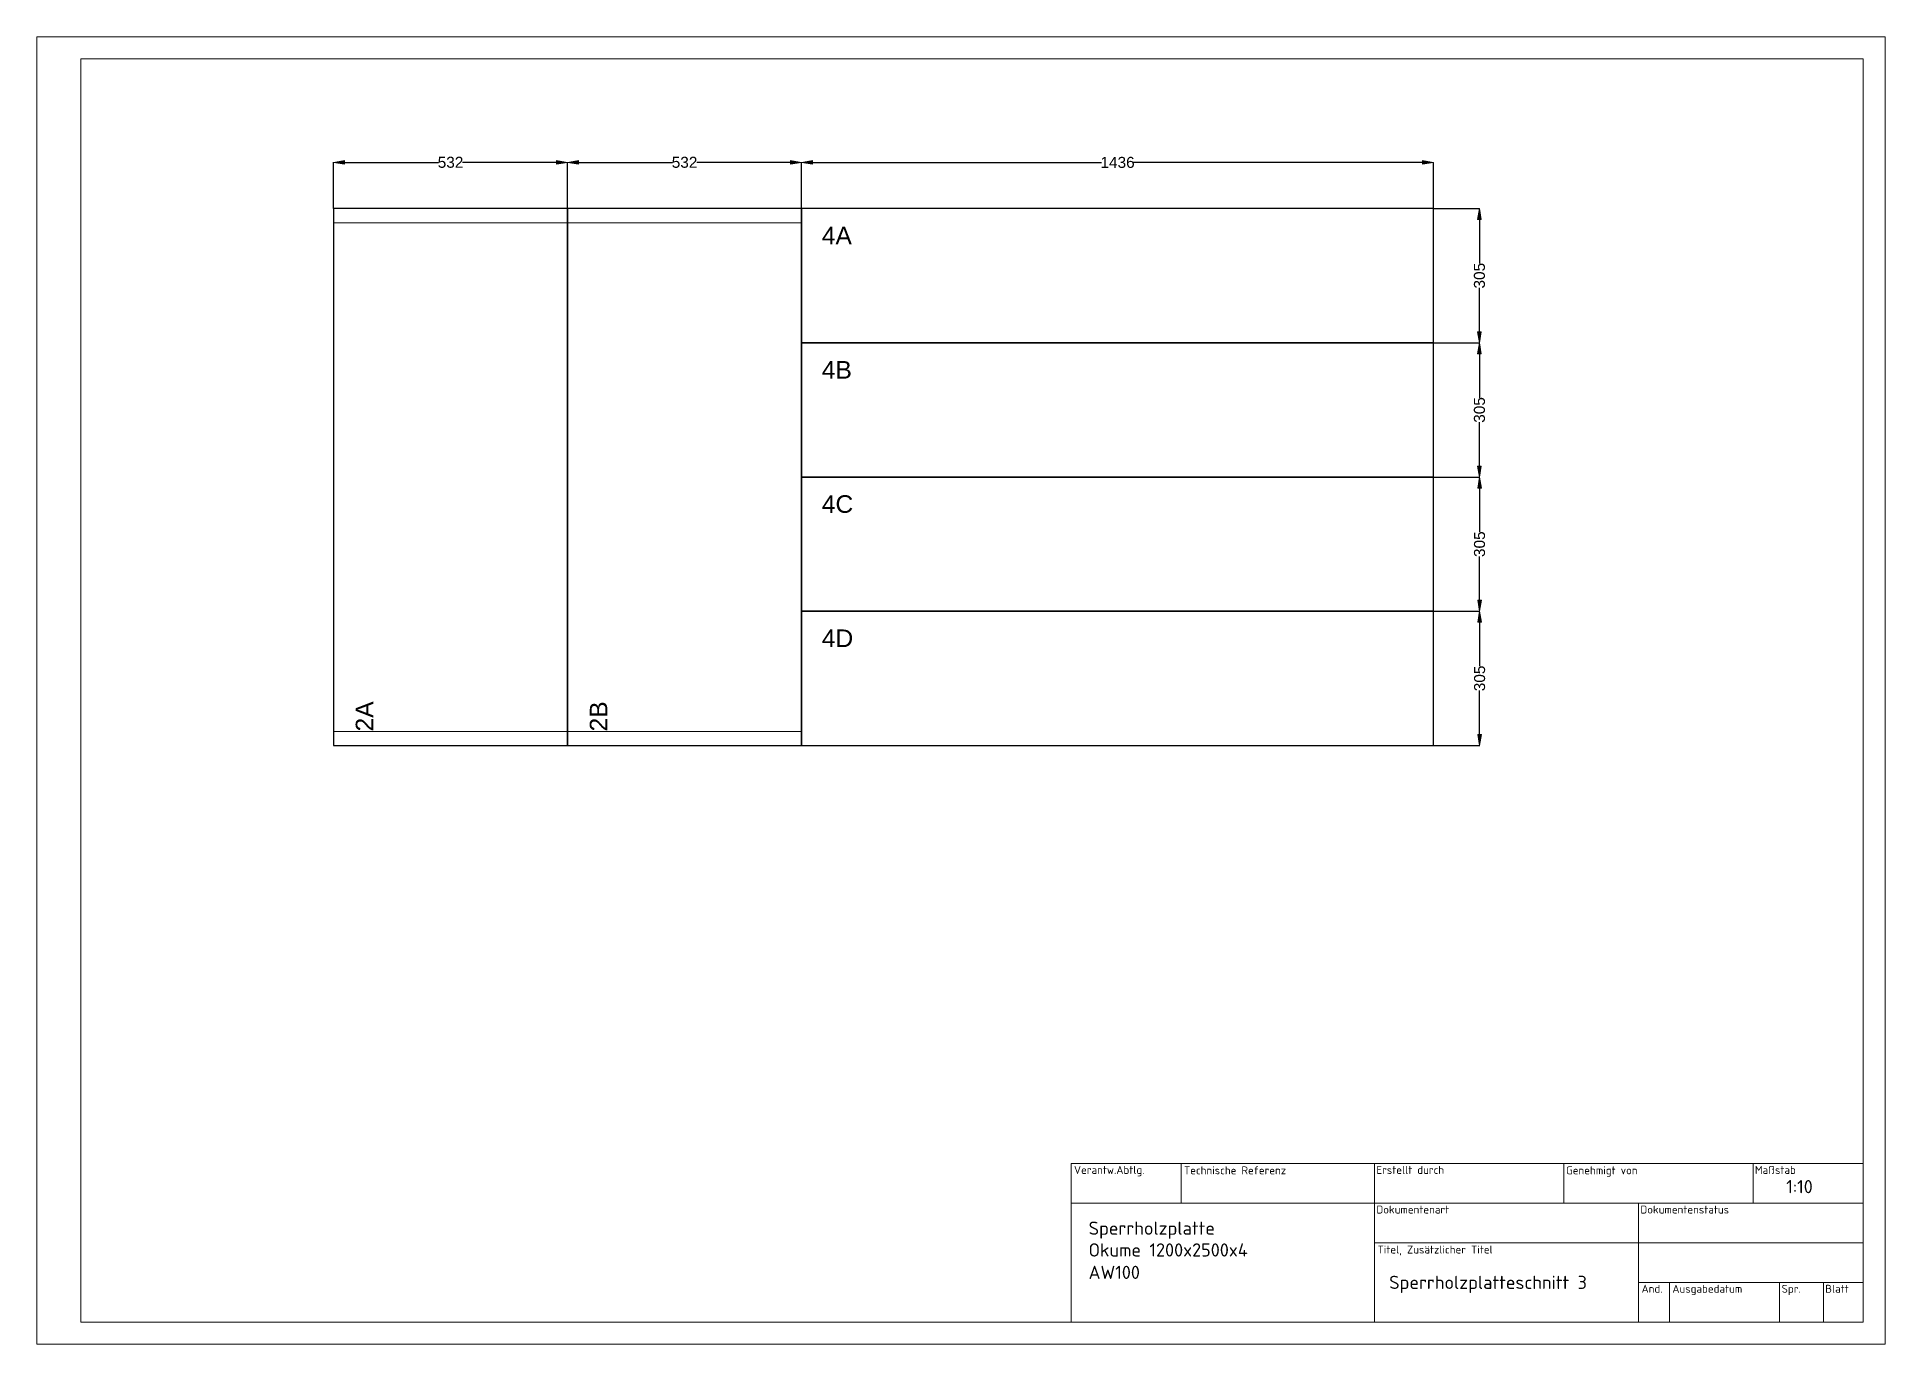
# Model space of a CAD drawing. Header units: millimetres. Extents: x -751 to 39822, y -9875 to 9310.
# Drawn here: x 26344 to 30544, y -4542 to -1572 of the extents above; entities that cross this region are included whole.
import ezdxf
from ezdxf.enums import TextEntityAlignment as Align

# ---------------------------------------------------------------- set-up
doc = ezdxf.new("R2010")
doc.units = ezdxf.units.MM
doc.header["$MEASUREMENT"] = 0
doc.header["$PDSIZE"] = -5
doc.linetypes.add('CENTER', pattern=[2, 1.25, -0.25, 0.25, -0.25])
doc.layers.get('0').update_dxf_attribs({"lineweight": 0})
doc.layers.get('Defpoints').update_dxf_attribs({"lineweight": 0})
doc.layers.add('SF', color=7, linetype='Continuous', lineweight=0)
doc.styles.add('Proxy_A9C', font='ISOCPEUR', dxfattribs={"height": 1.8})
doc.styles.add('Proxy_A9E', font='ISOCPEUR', dxfattribs={"height": 1.8})
doc.styles.add('Proxy_AA0', font='ISOCPEUR', dxfattribs={"height": 1.8})
doc.styles.add('Proxy_AA2', font='ISOCPEUR', dxfattribs={"height": 1.8})
doc.styles.add('Proxy_AA4', font='ISOCPEUR', dxfattribs={"height": 1.8})
doc.styles.add('Proxy_AA6', font='ISOCPEUR', dxfattribs={"height": 1.8})
doc.styles.add('Proxy_AA8', font='ISOCPEUR', dxfattribs={"height": 1.8})
doc.styles.add('Proxy_AAA', font='ISOCPEUR', dxfattribs={"height": 1.8})
doc.styles.add('Proxy_AAC', font='ISOCPEUR', dxfattribs={"height": 1.8})
doc.styles.add('Proxy_AAE', font='ISOCPEUR', dxfattribs={"height": 1.8})
doc.styles.add('Proxy_AB0', font='ISOCPEUR', dxfattribs={"height": 1.8})
doc.styles.get("Standard").update_dxf_attribs({"font": 'arial.ttf'})
doc.dimstyles.get("Standard").update_dxf_attribs({"dimtxt": 25, "dimasz": 25, "dimexe": 0.2, "dimexo": 0.05, "dimgap": 0.09, "dimtad": 0, "dimdec": 0, "dimzin": 0, "dimdsep": 46, "dimtxsty": 'Standard', "dimblk": 'VDDIM_DEFAULT', "dimcen": 0.09, "dimclre": 256, "dimclrt": 256, "dimadec": 0, "dimazin": 0, "dimtfac": 1, "dimtdec": 4, "dimtix": 1, "dimtmove": 0, "dimatfit": 3, "dimfxl": 1, "dimtolj": 1, "dimtzin": 0, "dimarcsym": 0})

msp = doc.modelspace()

# ---------------------------------------------------------------- texts
at = {"color": 1}
for s, p in [('4A', (28127.87154, -2003.36077)), ('4B', (28127.87154, -2308.36077)), ('4C', (28127.87154, -2613.36077)), ('4D', (28127.87154, -2918.36077))]:
    msp.add_text(s, height=40, dxfattribs=at).set_placement(p, align=Align.TOP_LEFT)
for s, p in [('2A', (27068.64665, -3150.13573)), ('2B', (27600.55053, -3150.13573)), ('2B', (27600.55053, -3150.13573))]:
    msp.add_text(s, height=40, rotation=90, dxfattribs=at).set_placement(p, align=Align.TOP_LEFT)
for s, height, style, p in [('Verantw.Abtlg.', 18, 'Proxy_A9C', (28700.89283, -4155.50617)), ('Technische Referenz', 18, 'Proxy_A9E', (28950.89283, -4156.36332)), ('Erstellt durch', 18, 'Proxy_AA0', (29388.32141, -4155.50617)), ('Genehmigt von', 18, 'Proxy_AA2', (29819.17855, -4156.36332)), ('Maßstab', 18, 'Proxy_AA6', (30248.32141, -4155.50617)), ('1:10', 30, 'Proxy_AA6', (30319.64291, -4199.4288)), ('Dokumentenart', 18, 'Proxy_AA4', (29388.32141, -4245.50617)), ('Dokumentenstatus', 18, 'Proxy_AA6', (29988.32141, -4245.50617)), ('Sperrholzplatte', 30, 'Proxy_AA6', (28734.22772, -4293.78881)), ('Okume 1200x2500x4', 30, 'Proxy_AA6', (28734.22772, -4343.27148)), ('Titel, Zusätzlicher Titel', 18, 'Proxy_AA8', (29390.89283, -4336.36332)), ('AW100', 30, 'Proxy_AA6', (28734.22772, -4394.16795)), ('Sperrholzplatteschnitt 3', 30, 'Proxy_AA6', (29417.299, -4416.91754)), ('And.', 18, 'Proxy_AAA', (29990.89283, -4425.50617)), ('Ausgabedatum', 18, 'Proxy_AAC', (30060.89283, -4425.50617)), ('Spr.', 18, 'Proxy_AAE', (30309.17855, -4425.50617)), ('Blatt', 18, 'Proxy_AB0', (30408.32141, -4425.50617))]:
    msp.add_text(s, height=height, dxfattribs=dict(style=style)).set_placement(p)

# ---------------------------------------------------------------- blocks, each defined once
blk = doc.blocks.new('VDDIM_DEFAULT')
at = {"linetype": 'Continuous'}
blk.add_hatch(color=0, dxfattribs=at).paths.add_polyline_path([(0, 0), (-1, -0.1665), (-1, 0.1665)], flags=0)
at = {"color": 0, "linetype": 'Continuous'}
blk.add_lwpolyline([(0, 0), (-1, -0.1665), (-1, 0.1665), (0, 0)], dxfattribs=at)
blk = doc.blocks.new('*D934')
at = {"lineweight": -2}
for p, q in [((28081.9, -1962), (28081.9, -1857)), ((29518.1, -1962), (29518.1, -1857))]:
    blk.add_line(p, q, dxfattribs=at)
at = {"color": 0, "lineweight": -2}
for p, q in [((28106.9, -1857.2), (28763.8, -1857.2)), ((29493.1, -1857.2), (28836.2, -1857.2))]:
    blk.add_line(p, q, dxfattribs=at)
at = {"layer": 'Defpoints', "color": 0}
for p in [(29518.1, -1857.2), (28081.9, -1962.1), (29518.1, -1962.1)]:
    blk.add_point(p, dxfattribs=at)
at = {"color": 0, "lineweight": -2, "xscale": 25, "yscale": 25, "zscale": 25, "rotation": 180}
blk.add_blockref('VDDIM_DEFAULT', (28081.9, -1857.2), dxfattribs=at)
at = {"color": 0, "lineweight": -2, "xscale": 25, "yscale": 25, "zscale": 25}
blk.add_blockref('VDDIM_DEFAULT', (29518.1, -1857.2), dxfattribs=at)
at = {"insert": (28800, -1857.2), "char_height": 25, "attachment_point": 5}
blk.add_mtext('\\A1;1436', dxfattribs=at)
blk = doc.blocks.new('*D935')
at = {"lineweight": -2}
for p, q in [((27018.1, -1962), (27018.1, -1856.8)), ((27550, -1962), (27550, -1856.8))]:
    blk.add_line(p, q, dxfattribs=at)
at = {"color": 0, "lineweight": -2}
for p, q in [((27043.1, -1857), (27256.5, -1857)), ((27525, -1857), (27311.6, -1857))]:
    blk.add_line(p, q, dxfattribs=at)
at = {"layer": 'Defpoints', "color": 0}
for p in [(27550, -1857), (27018.1, -1962.1), (27550, -1962.1)]:
    blk.add_point(p, dxfattribs=at)
at = {"color": 0, "lineweight": -2, "xscale": 25, "yscale": 25, "zscale": 25, "rotation": 180}
blk.add_blockref('VDDIM_DEFAULT', (27018.1, -1857), dxfattribs=at)
at = {"color": 0, "lineweight": -2, "xscale": 25, "yscale": 25, "zscale": 25}
blk.add_blockref('VDDIM_DEFAULT', (27550, -1857), dxfattribs=at)
at = {"insert": (27284.1, -1857), "char_height": 25, "attachment_point": 5}
blk.add_mtext('\\A1;532', dxfattribs=at)
blk = doc.blocks.new('*D936')
at = {"lineweight": -2}
for p, q in [((27550, -1962), (27550, -1856.8)), ((28081.9, -1962), (28081.9, -1856.8))]:
    blk.add_line(p, q, dxfattribs=at)
at = {"color": 0, "lineweight": -2}
for p, q in [((27575, -1857), (27788.4, -1857)), ((28056.9, -1857), (27843.5, -1857))]:
    blk.add_line(p, q, dxfattribs=at)
at = {"layer": 'Defpoints', "color": 0}
for p in [(28081.9, -1857), (27550, -1962.1), (28081.9, -1962.1)]:
    blk.add_point(p, dxfattribs=at)
at = {"color": 0, "lineweight": -2, "xscale": 25, "yscale": 25, "zscale": 25, "rotation": 180}
blk.add_blockref('VDDIM_DEFAULT', (27550, -1857), dxfattribs=at)
at = {"color": 0, "lineweight": -2, "xscale": 25, "yscale": 25, "zscale": 25}
blk.add_blockref('VDDIM_DEFAULT', (28081.9, -1857), dxfattribs=at)
at = {"insert": (27816, -1857), "char_height": 25, "attachment_point": 5}
blk.add_mtext('\\A1;532', dxfattribs=at)
blk = doc.blocks.new('*D937')
at = {"lineweight": -2}
for p, q in [((29518.2, -1962), (29622.7, -1962)), ((29518.2, -2267.1), (29622.7, -2267.1))]:
    blk.add_line(p, q, dxfattribs=at)
at = {"color": 0, "lineweight": -2}
for p, q in [((29622.5, -1987), (29622.5, -2086.8)), ((29622.5, -2242.1), (29622.5, -2142.3))]:
    blk.add_line(p, q, dxfattribs=at)
at = {"layer": 'Defpoints', "color": 0}
for p in [(29518.1, -1962), (29622.5, -1962), (29518.1, -2267.1)]:
    blk.add_point(p, dxfattribs=at)
at = {"color": 0, "lineweight": -2, "xscale": 25, "yscale": 25, "zscale": 25}
for p, rotation in [((29622.5, -1962), 90), ((29622.5, -2267.1), 270)]:
    blk.add_blockref('VDDIM_DEFAULT', p, dxfattribs=dict(at, rotation=rotation))
at = {"insert": (29622.5, -2114.5), "char_height": 25, "attachment_point": 5, "rotation": 90}
blk.add_mtext('\\A1;305', dxfattribs=at)
blk = doc.blocks.new('*D938')
at = {"lineweight": -2}
for p, q in [((29518.2, -2267.1), (29622.7, -2267.1)), ((29518.2, -2572.1), (29622.7, -2572.1))]:
    blk.add_line(p, q, dxfattribs=at)
at = {"color": 0, "lineweight": -2}
for p, q in [((29622.5, -2292.1), (29622.5, -2391.8)), ((29622.5, -2547.1), (29622.5, -2447.3))]:
    blk.add_line(p, q, dxfattribs=at)
at = {"layer": 'Defpoints', "color": 0}
for p in [(29518.1, -2267.1), (29622.5, -2267.1), (29518.1, -2572.1)]:
    blk.add_point(p, dxfattribs=at)
at = {"color": 0, "lineweight": -2, "xscale": 25, "yscale": 25, "zscale": 25}
for p, rotation in [((29622.5, -2267.1), 90), ((29622.5, -2572.1), 270)]:
    blk.add_blockref('VDDIM_DEFAULT', p, dxfattribs=dict(at, rotation=rotation))
at = {"insert": (29622.5, -2419.6), "char_height": 25, "attachment_point": 5, "rotation": 90}
blk.add_mtext('\\A1;305', dxfattribs=at)
blk = doc.blocks.new('*D939')
at = {"lineweight": -2}
for p, q in [((29518.2, -2572.1), (29622.9, -2572.1)), ((29518.2, -2877.1), (29622.9, -2877.1))]:
    blk.add_line(p, q, dxfattribs=at)
at = {"color": 0, "lineweight": -2}
for p, q in [((29622.7, -2597.1), (29622.7, -2696.8)), ((29622.7, -2852.1), (29622.7, -2752.3))]:
    blk.add_line(p, q, dxfattribs=at)
at = {"layer": 'Defpoints', "color": 0}
for p in [(29518.1, -2572.1), (29622.7, -2572.1), (29518.1, -2877.1)]:
    blk.add_point(p, dxfattribs=at)
at = {"color": 0, "lineweight": -2, "xscale": 25, "yscale": 25, "zscale": 25}
for p, rotation in [((29622.7, -2572.1), 90), ((29622.7, -2877.1), 270)]:
    blk.add_blockref('VDDIM_DEFAULT', p, dxfattribs=dict(at, rotation=rotation))
at = {"insert": (29622.7, -2724.6), "char_height": 25, "attachment_point": 5, "rotation": 90}
blk.add_mtext('\\A1;305', dxfattribs=at)
blk = doc.blocks.new('*D940')
at = {"lineweight": -2}
for p, q in [((29518.2, -2877.1), (29623.1, -2877.1)), ((29518.2, -3182.1), (29623.1, -3182.1))]:
    blk.add_line(p, q, dxfattribs=at)
at = {"color": 0, "lineweight": -2}
for p, q in [((29622.9, -2902.1), (29622.9, -3001.8)), ((29622.9, -3157.1), (29622.9, -3057.3))]:
    blk.add_line(p, q, dxfattribs=at)
at = {"layer": 'Defpoints', "color": 0}
for p in [(29518.1, -2877.1), (29622.9, -2877.1), (29518.1, -3182.1)]:
    blk.add_point(p, dxfattribs=at)
at = {"color": 0, "lineweight": -2, "xscale": 25, "yscale": 25, "zscale": 25}
for p, rotation in [((29622.9, -2877.1), 90), ((29622.9, -3182.1), 270)]:
    blk.add_blockref('VDDIM_DEFAULT', p, dxfattribs=dict(at, rotation=rotation))
at = {"insert": (29622.9, -3029.6), "char_height": 25, "attachment_point": 5, "rotation": 90}
blk.add_mtext('\\A1;305', dxfattribs=at)

# ---------------------------------------------------------------- dimensions: what is measured, and where the dimension line sits
for base, p1, p2, picture, middle in [((27550.02816, -1857.02729), (27018.12427, -1962.05969), (27550.02816, -1962.05969), '*D935', (27284.07622, -1857.02729)), ((28081.93204, -1857.02729), (27550.02816, -1962.05969), (28081.93204, -1962.05969), '*D936', (27815.9801, -1857.02729)), ((29518.12427, -1857.22729), (28081.93204, -1962.05969), (29518.12427, -1962.05969), '*D934', (28800.02816, -1857.22729))]:
    dim = msp.add_linear_dim(base=base, p1=p1, p2=p2, dimstyle='Standard')
    dim.commit()
    dim.dimension.update_dxf_attribs({"geometry": picture, "text_midpoint": middle})
for base, p1, p2, picture, middle in [((29622.54805, -1962.00969), (29518.12427, -2267.05969), (29518.12427, -1962.00969), '*D937', (29622.54805, -2114.53469)), ((29622.54805, -2267.05969), (29518.12427, -2572.05969), (29518.12427, -2267.05969), '*D938', (29622.54805, -2419.55969)), ((29622.74805, -2572.05969), (29518.12427, -2877.05969), (29518.12427, -2572.05969), '*D939', (29622.74805, -2724.55969)), ((29622.94805, -2877.05969), (29518.12427, -3182.05969), (29518.12427, -2877.05969), '*D940', (29622.94805, -3029.55969))]:
    dim = msp.add_linear_dim(base=base, p1=p1, p2=p2, angle=90, dimstyle='Standard')
    dim.commit()
    dim.dimension.update_dxf_attribs({"geometry": picture, "text_midpoint": middle})

# ---------------------------------------------------------------- linework, layer by layer
for p, q in [((27550.02816, -1962.05969), (27550.02816, -3182.05969)), ((27550.02816, -1962.05969), (27550.02816, -3182.05969)), ((28694.20923, -4132.05177), (28694.20923, -4492.05177))]:
    msp.add_line(p, q)
at = {"linetype": 'CENTER'}
for p, q in [((27018.12427, -1994.05969), (27549.97816, -1994.05969)), ((27549.97816, -1994.05969), (28081.83204, -1994.05969)), ((27018.12427, -3150.05969), (27549.97816, -3150.05969)), ((27549.97816, -3150.05969), (28081.83204, -3150.05969))]:
    msp.add_line(p, q, dxfattribs=at)
for points in [[(26344.20923, -4542.05177), (30544.20923, -4542.05177), (30544.20923, -1572.05177), (26344.20923, -1572.05177)], [(26444.20923, -4492.05177), (30494.20923, -4492.05177), (30494.20923, -1622.05177), (26444.20923, -1622.05177)]]:
    msp.add_lwpolyline(points, close=True)
at = {"color": 1, "lineweight": 30}
for points in [[(27018.12427, -3182.05969), (27550.02816, -3182.05969), (27550.02816, -1962.05969), (27018.12427, -1962.05969)], [(27550.02816, -3182.05969), (28081.93204, -3182.05969), (28081.93204, -1962.05969), (27550.02816, -1962.05969)], [(28081.93204, -2267.05969), (29518.12427, -2267.05969), (29518.12427, -1962.05969), (28081.93204, -1962.05969)], [(28081.93204, -2572.10969), (29518.12427, -2572.10969), (29518.12427, -2267.10969), (28081.93204, -2267.10969)], [(28081.93204, -2877.10969), (29518.12427, -2877.10969), (29518.12427, -2572.10969), (28081.93204, -2572.10969)], [(28081.93204, -3182.10969), (29518.12427, -3182.10969), (29518.12427, -2877.10969), (28081.93204, -2877.10969)]]:
    msp.add_lwpolyline(points, close=True, dxfattribs=at)
at = {"color": 1}
msp.add_lwpolyline([(27550.02816, -3182.05969), (28081.93204, -3182.05969), (28081.93204, -1962.05969), (27550.02816, -1962.05969)], close=True, dxfattribs=at)
at = {"layer": 'SF'}
for p, q in [((28694.20923, -4132.05177), (30494.20923, -4132.05177)), ((28944.20923, -4132.05177), (28944.20923, -4222.05177)), ((29384.20923, -4132.05177), (29384.20923, -4492.05177)), ((29814.20923, -4132.05177), (29814.20923, -4222.05177)), ((30244.20923, -4132.05177), (30244.20923, -4222.05177)), ((28694.20923, -4222.05177), (30494.20923, -4222.05177)), ((29984.20923, -4222.05177), (29984.20923, -4492.05177)), ((29384.20923, -4312.05177), (30494.20923, -4312.05177)), ((29984.20923, -4402.05177), (30494.20923, -4402.05177)), ((30054.20923, -4402.05177), (30054.20923, -4492.05177)), ((30304.20923, -4402.05177), (30304.20923, -4492.05177)), ((30404.20923, -4402.05177), (30404.20923, -4492.05177)), ((28694.20923, -4492.05177), (30494.20923, -4492.05177))]:
    msp.add_line(p, q, dxfattribs=at)

msp.set_redraw_order([(e.dxf.handle, doc.entitydb.next_handle()) for e in msp.query("TEXT MTEXT ATTDEF DIMENSION ARC_DIMENSION")])  # texts and dimensions are drawn at this point

doc.saveas('drawing.dxf')
